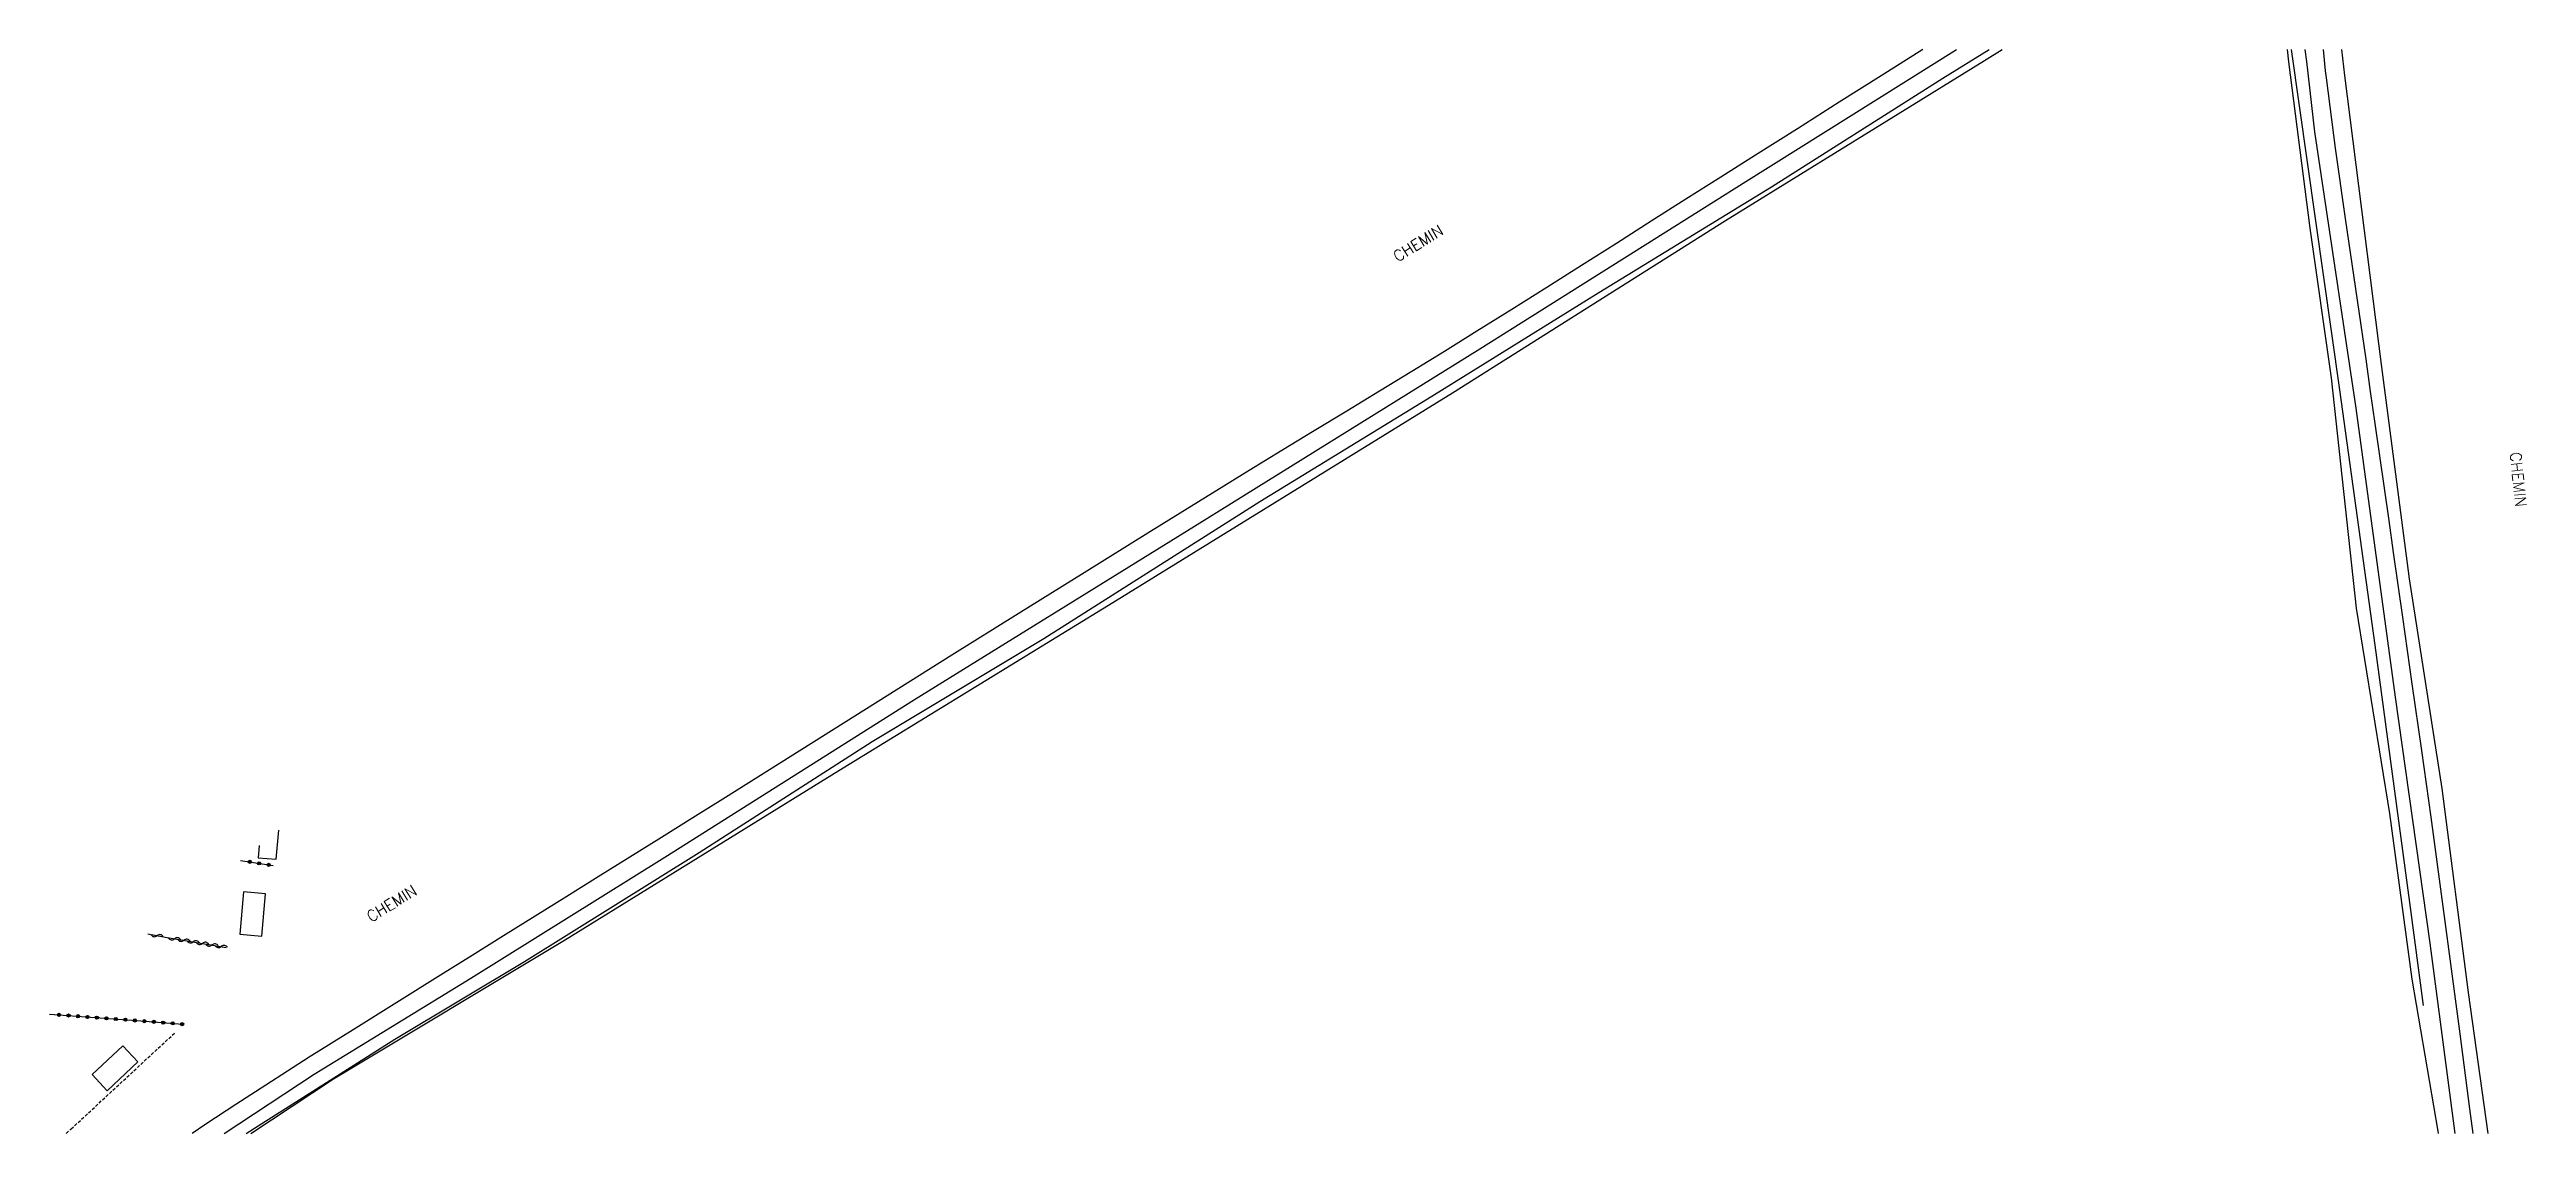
# Model space of a CAD drawing. Header units: millimetres. Extents: x 126011 to 127000, y 153000 to 153846.
# Drawn here: x 126227.7 to 126618.7, y 153000 to 153171 of the extents above; entities that cross this region are included whole.
import ezdxf

# ---------------------------------------------------------------- set-up
doc = ezdxf.new("R2010")
doc.units = ezdxf.units.MM
doc.linetypes.add('DASHED', pattern=[0.75, 0.5, -0.25])
doc.layers.get('0').update_dxf_attribs({"linetype": 'CONTINUOUS'})
for name, color, linetype in [('W0017', 7, 'CONTINUOUS'), ('W0104', 1, 'CONTINUOUS'), ('W0112', 1, 'DASHED'), ('W0300', 7, 'CONTINUOUS'), ('W0310', 3, 'CONTINUOUS'), ('W0323', 7, 'CONTINUOUS'), ('W0330', 7, 'CONTINUOUS'), ('W0989', 7, 'CONTINUOUS')]:
    doc.layers.add(name, color=color, linetype=linetype)
doc.styles.get("Standard").update_dxf_attribs({"font": 'romans.shx', "width": 0.85})

msp = doc.modelspace()

# ---------------------------------------------------------------- texts
at = {"layer": 'W0989'}
for rotation, p in [(31.6836, (126440.53, 153137.4)), (275.9737, (126616.13, 153107.41)), (31.6836, (126278.49, 153033.25))]:
    msp.add_text('CHEMIN', height=1.75, rotation=rotation, dxfattribs=at).set_placement(p)

# ---------------------------------------------------------------- blocks, each defined once
blk = doc.blocks.new('t323o')
at = {"color": 0, "linetype": 'Continuous'}
for radius in [0.25, 0.15]:
    blk.add_circle((0, 0), radius, dxfattribs=at)
blk = doc.blocks.new('t310o')
at = {"color": 0, "linetype": 'Continuous'}
for centre, start, end in [((-0.5, 0.38), 216.8699, 323.1304), ((0.5, -0.37), 36.8699, 143.1303)]:
    blk.add_arc(centre, 0.625, start, end, dxfattribs=at)

# ---------------------------------------------------------------- linework, layer by layer
at = {"layer": 'W0017'}
for points in [[(126523.47, 153171), (126516.86, 153166.84), (126510.25, 153162.68), (126503.65, 153158.52), (126497.05, 153154.36), (126491.55, 153150.88), (126486.05, 153147.4), (126480.56, 153143.91), (126475.07, 153140.42), (126469.58, 153136.93), (126464.08, 153133.45), (126458.57, 153129.99), (126453.05, 153126.55), (126447.93, 153123.38), (126442.8, 153120.23), (126437.67, 153117.09), (126432.52, 153113.97), (126427.38, 153110.84), (126422.24, 153107.72), (126417.1, 153104.58), (126411.97, 153101.43), (126401.51, 153094.96), (126391.05, 153088.47), (126380.61, 153081.96), (126370.18, 153075.45), (126365.06, 153072.25), (126359.95, 153069.04), (126354.84, 153065.83), (126349.74, 153062.62), (126344.63, 153059.41), (126339.52, 153056.2), (126334.41, 153052.99), (126329.3, 153049.79), (126324.32, 153046.68), (126319.34, 153043.58), (126314.35, 153040.48), (126309.37, 153037.39), (126304.39, 153034.29), (126299.4, 153031.19), (126294.42, 153028.09), (126289.45, 153024.98), (126282.54, 153020.67), (126275.63, 153016.37), (126268.73, 153012.04), (126261.89, 153007.64), (126257.15, 153004.56), (126252.42, 153001.48), (126250.24, 153000)], [(126255.27, 153000), (126269.48, 153009.36), (126294.21, 153024.51), (126324.85, 153043.61), (126364.27, 153068.46), (126406.92, 153094.84), (126453.52, 153123.79), (126495.49, 153150.18), (126528.74, 153171)], [(126583.75, 153171), (126584.01, 153169.12), (126585.28, 153158)], [(126610.32, 153000), (126609.82, 153003.87), (126608.28, 153015.7), (126606.72, 153027.53), (126605.13, 153039.35), (126603.69, 153049.88), (126602.21, 153060.41), (126600.71, 153070.93), (126599.22, 153081.45), (126598.5, 153086.54), (126597.77, 153091.63), (126597.04, 153096.72), (126596.31, 153101.8), (126595.58, 153106.89), (126594.86, 153111.98), (126594.13, 153117.07), (126593.41, 153122.16), (126591.81, 153133.25), (126590.18, 153144.33), (126588.61, 153155.43), (126587.18, 153166.55), (126587.04, 153167.66), (126586.92, 153168.77), (126586.79, 153169.89), (126586.68, 153171)], [(126585.28, 153158), (126591.81, 153114.4), (126597.99, 153068.82), (126603.48, 153030.03), (126607.43, 153000)]]:
    msp.add_lwpolyline(points, dxfattribs=at)
at = {"layer": 'W0104'}
msp.add_lwpolyline([(126260.83, 153045.43), (126260.67, 153043.5), (126263.52, 153043.26), (126263.9, 153047.86)], dxfattribs=at)
for points in [[(126258.35, 153038.12), (126257.77, 153031.43), (126261.24, 153031.13), (126261.82, 153037.82)], [(126241.66, 153011.28), (126236.8, 153006.74), (126234.43, 153009.28), (126239.29, 153013.82)]]:
    msp.add_lwpolyline(points, close=True, dxfattribs=at)
at = {"layer": 'W0112'}
msp.add_lwpolyline([(126230.34, 153000), (126231.13, 153000.7), (126247.51, 153015.88)], dxfattribs=at)
at = {"layer": 'W0300'}
for points in [[(126258.76, 153000), (126261.23, 153001.55), (126282.21, 153014.88), (126302.68, 153027.12), (126330.29, 153044.34), (126357.56, 153061.81), (126384.66, 153078.08), (126418.76, 153099.72), (126445.95, 153116.33), (126472.31, 153132.66), (126499.55, 153149.36), (126526.61, 153166.5), (126533.94, 153171)], [(126581.59, 153171), (126589.21, 153117.3), (126594.8, 153077.05), (126600.26, 153036.44), (126602.41, 153020.2)], [(126589.54, 153171), (126590.04, 153166.89), (126595.81, 153121.3), (126600.21, 153087.48), (126605.38, 153054.41), (126609.56, 153022.24), (126612.66, 153000)]]:
    msp.add_lwpolyline(points, dxfattribs=at)
at = {"layer": 'W0310'}
for points in [[(126243.22, 153031.48), (126245.96, 153030.96)], [(126245.96, 153030.96), (126255.62, 153029.36)]]:
    msp.add_lwpolyline(points, dxfattribs=at)
at = {"layer": 'W0323'}
for points in [[(126257.86, 153043.08), (126263, 153042.27)], [(126227.72, 153018.83), (126242.14, 153017.76), (126248.77, 153017.23)]]:
    msp.add_lwpolyline(points, dxfattribs=at)
at = {"layer": 'W0330'}
for points in [[(126259.49, 153000), (126272.54, 153008.59), (126309.04, 153030.5), (126352.3, 153057.28), (126395.59, 153083.79), (126449.18, 153116.83), (126492.3, 153144.01), (126533.18, 153169.29), (126535.95, 153171)], [(126580.95, 153171), (126581.18, 153169.05), (126584.52, 153142.83), (126587.93, 153119.2), (126591.87, 153082.89), (126597.13, 153050.45), (126600.64, 153024.35), (126604.77, 153000.34), (126604.81, 153000)]]:
    msp.add_lwpolyline(points, dxfattribs=at)

# ---------------------------------------------------------------- block references
at = {"layer": 'W0310'}
for p, rotation in [((126244.7, 153031.2), 349.2704736470604), ((126247.44, 153030.71), 350.6021252964338), ((126248.92, 153030.47), 350.6021252964338), ((126250.4, 153030.22), 350.6021252964338), ((126251.88, 153029.98), 350.6021252964338), ((126253.36, 153029.73), 350.6021252964338), ((126254.84, 153029.49), 350.6021252964338)]:
    msp.add_blockref('t310o', p, dxfattribs=dict(at, rotation=rotation))
at = {"layer": 'W0323'}
for p, rotation in [((126259.34, 153042.85), 351.116066928489), ((126260.82, 153042.61), 351.116066928489), ((126262.31, 153042.38), 351.116066928489), ((126229.22, 153018.71), 355.7585511240396), ((126230.71, 153018.6), 355.7585511240396), ((126232.21, 153018.49), 355.7585511240396), ((126233.7, 153018.38), 355.7585511240396), ((126235.2, 153018.27), 355.7585511240396), ((126236.7, 153018.16), 355.7585511240396), ((126238.19, 153018.05), 355.7585511240396), ((126239.69, 153017.94), 355.7585511240396), ((126241.18, 153017.83), 355.7585511240396), ((126242.68, 153017.71), 355.5074798598675), ((126244.18, 153017.6), 355.5074798598675), ((126245.67, 153017.48), 355.5074798598675), ((126247.17, 153017.36), 355.5074798598675), ((126248.66, 153017.24), 355.5074798598675)]:
    msp.add_blockref('t323o', p, dxfattribs=dict(at, rotation=rotation))

msp.set_redraw_order([(e.dxf.handle, doc.entitydb.next_handle()) for e in msp.query("TEXT MTEXT ATTDEF DIMENSION ARC_DIMENSION")])  # texts and dimensions are drawn at this point

doc.saveas('drawing.dxf')
